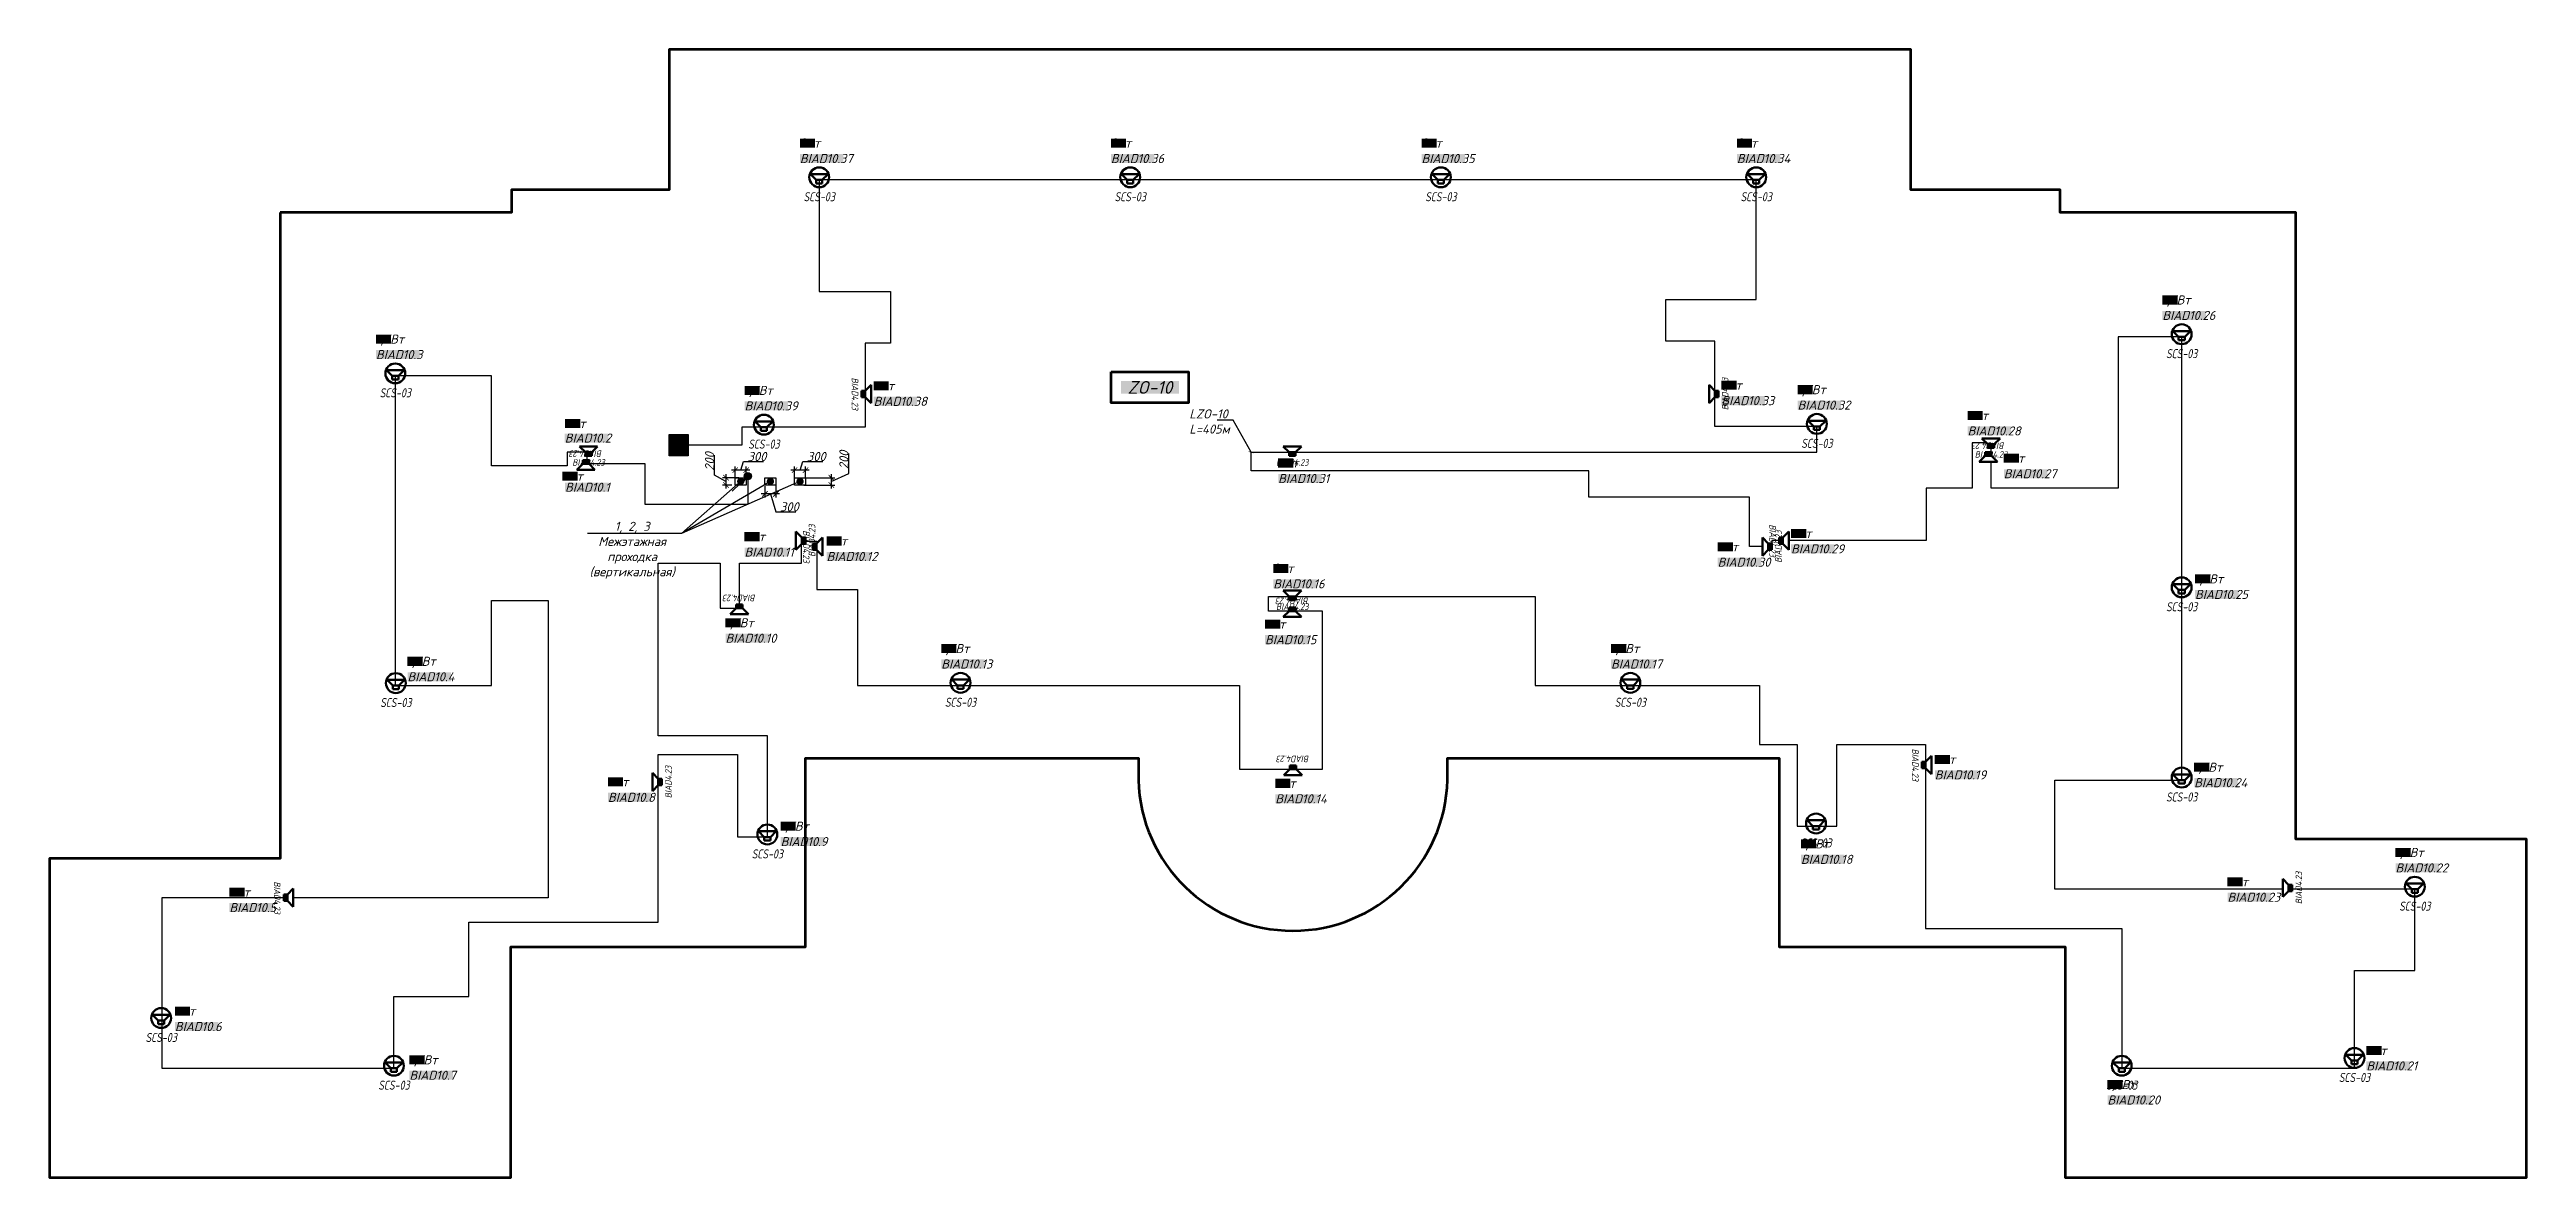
# Model space of a CAD drawing. Extents: x -36024 to 901374, y -269512 to -2349.
# Drawn here: x 699933 to 768148, y -124030 to -92985 of the extents above; entities that cross this region are included whole.
import ezdxf
from ezdxf import colors
from ezdxf.entities.mleader import LeaderData, LeaderLine
from ezdxf.enums import TextEntityAlignment as Align
from ezdxf.math import Vec2, Vec3

# ---------------------------------------------------------------- set-up
doc = ezdxf.new("R2010")
doc.units = 0
doc.header["$LTSCALE"] = 100
doc.set_wipeout_variables(frame=1)
doc.header["$PDMODE"] = 1
doc.header["$PDSIZE"] = 200
doc.linetypes.add('CONTI', pattern=[0])
doc.layers.get('Defpoints').update_dxf_attribs({"color": 42})
for name, color, linetype in [('_1', 7, 'Continuous'), ('_Мэжэтажная', 7, 'Continuous'), ('_СОУЭ_Аннотации', 7, 'Continuous'), ('ODG - Проводка', 3, 'Continuous')]:
    doc.layers.add(name, color=color, linetype=linetype)
for name, color, linetype, lineweight in [('_13_СОУЭ_линии', 5, 'Continuous', 70), ('_СОУЭ Оповещение_речевое', 7, 'Continuous', 30), ('НО Оповещатели Речь', 5, 'Continuous', 50), ('Радио', 5, 'Continuous', 30), ('СС_СКК_Лоток', 170, 'Continuous', 30)]:
    doc.layers.add(name, color=color, linetype=linetype, lineweight=lineweight)
doc.styles.add('BRAZEN-txt', font='isocpeui.ttf')
doc.styles.add('ISOCPEUR', font='isocpeui.ttf', dxfattribs={"height": 250})
doc.styles.add('OlympDesign', font='isocpeui.ttf', dxfattribs={"height": 250})
doc.linetypes.add('Открыто в трубе', pattern='A,2,[1,BDG_GOST,S=1,R=0,X=0,Y=0],-4', length=6)
doc.dimstyles.new('BRAZEN-Размеры_осевые', dxfattribs={"dimscale": 0, "dimtxt": 350, "dimasz": 150, "dimexe": 100, "dimexo": 100, "dimgap": 70, "dimtad": 1, "dimdec": 0, "dimzin": 0, "dimdsep": 46, "dimtxsty": 'BRAZEN-txt', "dimblk": 'ARCHTICK', "dimcen": 1, "dimdle": 100, "dimadec": 0, "dimazin": 0, "dimtfac": 1, "dimtdec": 0, "dimtofl": 0, "dimtmove": 1, "dimatfit": 3, "dimfxl": 1, "dimtolj": 1, "dimtzin": 0, "dimarcsym": 0})

msp = doc.modelspace()

# ---------------------------------------------------------------- texts
at = {"layer": '_СОУЭ_Аннотации', "color": 7, "linetype": 'Открыто в трубе', "lineweight": 60, "ltscale": 100, "style": 'OlympDesign', "bg_fill": 1, "box_fill_scale": 1, "bg_fill_color": 7, "bg_fill_true_color": 16777215, "bg_fill_transparency": 0}
for s, insert, char_height, width, attachment_point in [('3Вт', (720597.4, -95433.3), 250, 418.76, 1), ('3Вт', (729162.4, -95433.3), 250, 418.76, 1), ('3Вт', (737717.3, -95433.3), 250, 418.76, 1), ('3Вт', (746402.4, -95433.3), 250, 418.76, 1), ('1,5Вт', (758119.9, -99752), 250, 418.76, 1), ('1,5Вт', (708922.8, -100830.3), 250, 418.76, 1), ('1,5Вт', (719073.7, -102241.8), 250, 418.76, 1), ('ZO-10', (730238.2, -102284.2), 350, 1602.162, 5), ('1,5Вт', (748073.3, -102220.8), 250, 418.76, 1), ('6Вт', (752755.8, -102932, 0), 250, 418.76, 1), ('6Вт', (714130.8, -103152, 0), 250, 418.76, 1), ('6Вт', (745873, -106544.2, 0), 250, 418.76, 1), ('3Вт', (733633.6, -107141, 0), 250, 418.76, 1), ('1,5Вт', (759020.1, -107431.2), 250, 418.76, 1), ('1,5Вт', (709789.9, -109698.1), 250, 418.76, 1), ('1,5Вт', (724489.9, -109347.2), 250, 418.76, 1), ('1,5Вт', (742936.6, -109347.2), 250, 418.76, 1), ('6Вт', (715311, -113017.1, 0), 250, 418.76, 1), ('1,5Вт', (758995.1, -112614), 250, 418.76, 1), ('1,5Вт', (720067.2, -114236.1), 250, 418.76, 1), ('1,5Вт', (748166.1, -114723.6), 250, 418.76, 1), ('1,5Вт', (764539.9, -114959.9), 250, 418.76, 1), ('6Вт', (759914.2, -115765.6, 0), 250, 418.76, 1), ('6Вт', (704885.4, -116052.1, 0), 250, 418.76, 1), ('3Вт', (703385.6, -119325.7), 250, 418.76, 1), ('1,5Вт', (709843.4, -120667.5), 250, 418.76, 1), ('3Вт', (763737.9, -120410.1), 250, 418.76, 1), ('1,5Вт', (756608.1, -121347), 250, 418.76, 1)]:
    msp.add_mtext(s, dxfattribs=dict(at, insert=insert, char_height=char_height, width=width, attachment_point=attachment_point))
at = {"layer": '_СОУЭ_Аннотации', "char_height": 250, "width": 1197.062, "attachment_point": 1, "style": 'OlympDesign', "bg_fill": 1, "box_fill_scale": 1, "bg_fill_color": 7, "bg_fill_true_color": 16777215, "bg_fill_transparency": 0}
for s, insert in [('BIAD10.37', (720599.7, -95858.7, 0)), ('BIAD10.36', (729164.7, -95858.7, 0)), ('BIAD10.35', (737719.7, -95858.7, 0)), ('BIAD10.34', (746404.7, -95858.7, 0)), ('BIAD10.26', (758122.2, -100177.4, 0)), ('BIAD10.3', (708925.1, -101255.7, 0)), ('BIAD10.39', (719076.1, -102667.2, 0)), ('BIAD10.32', (748075.6, -102646.2, 0)), ('BIAD10.25', (759022.4, -107856.6, 0)), ('BIAD10.10', (718551.4, -109063.5, 0)), ('BIAD10.15', (733410.1, -109103.1, 0)), ('BIAD10.13', (724492.2, -109772.6, 0)), ('BIAD10.17', (742938.9, -109772.6, 0)), ('BIAD10.4', (709792.3, -110123.5, 0)), ('BIAD10.24', (758997.4, -113039.4, 0)), ('BIAD10.14', (733691.1, -113482.3, 0)), ('BIAD10.9', (720069.5, -114661.5, 0)), ('BIAD10.18', (748168.4, -115148.9, 0)), ('BIAD10.22', (764542.2, -115385.3, 0)), ('BIAD10.6', (703387.9, -119751.1, 0)), ('BIAD10.7', (709845.8, -121092.8, 0)), ('BIAD10.21', (763740.2, -120835.5, 0)), ('BIAD10.20', (756610.4, -121772.3, 0))]:
    msp.add_mtext(s, dxfattribs=dict(at, insert=insert))

# ---------------------------------------------------------------- blocks, each defined once
blk = doc.blocks.new('_ArchTick')
at = {"color": 0, "linetype": 'ByBlock', "const_width": 0.15}
blk.add_lwpolyline([(-0.5, -0.5), (0.5, 0.5)], dxfattribs=at)
blk = doc.blocks.new('*D110')
at = {"layer": 'Defpoints', "color": 0, "transparency": 16777216}
for p in [(718818, -104561), (718818, -104900), (719119, -104870)]:
    blk.add_point(p, dxfattribs=at)
at = {"layer": 'СС_СКК_Лоток', "color": 0, "linetype": 'Continuous', "lineweight": -2, "transparency": 16777216}
for p, q in [((718969, -104561), (719041, -104321)), ((719041, -104321), (719592, -104321)), ((719219, -104561), (718718, -104561)), ((718818, -104800), (718818, -104461)), ((719119, -104770), (719119, -104461))]:
    blk.add_line(p, q, dxfattribs=at)
at = {"layer": 'СС_СКК_Лоток', "color": 0, "lineweight": -2, "transparency": 16777216, "xscale": 150, "yscale": 150, "zscale": 150, "rotation": 180}
blk.add_blockref('_ArchTick', (718818, -104561), dxfattribs=at)
at = {"layer": 'СС_СКК_Лоток', "color": 0, "lineweight": -2, "transparency": 16777216, "xscale": 150, "yscale": 150, "zscale": 150}
blk.add_blockref('_ArchTick', (719119, -104561), dxfattribs=at)
at = {"layer": 'СС_СКК_Лоток', "color": 0, "lineweight": 0, "transparency": 16777216, "insert": (719416, -104186), "char_height": 250, "width": 731.08, "attachment_point": 5, "style": 'ISOCPEUR'}
blk.add_mtext('\\A1;300', dxfattribs=at)
blk = doc.blocks.new('*D111')
at = {"layer": 'Defpoints', "color": 0, "transparency": 16777216}
for p in [(718563, -104971), (718823, -104971), (719019, -104770)]:
    blk.add_point(p, dxfattribs=at)
at = {"layer": 'СС_СКК_Лоток', "color": 0, "linetype": 'Continuous', "lineweight": -2, "transparency": 16777216}
for p, q in [((718246, -104699), (718246, -104148)), ((718563, -104870), (718246, -104699)), ((718919, -104770), (718463, -104770)), ((718723, -104971), (718463, -104971)), ((718563, -104670), (718563, -105071))]:
    blk.add_line(p, q, dxfattribs=at)
at = {"layer": 'СС_СКК_Лоток', "color": 0, "lineweight": -2, "transparency": 16777216, "xscale": 150, "yscale": 150, "zscale": 150}
for p, rotation in [((718563, -104770), 90), ((718563, -104971), 270)]:
    blk.add_blockref('_ArchTick', p, dxfattribs=dict(at, rotation=rotation))
at = {"layer": 'СС_СКК_Лоток', "color": 0, "lineweight": 0, "transparency": 16777216, "insert": (718111, -104323), "char_height": 250, "width": 731.08, "attachment_point": 5, "rotation": 90, "style": 'ISOCPEUR'}
blk.add_mtext('\\A1;200', dxfattribs=at)
blk = doc.blocks.new('_Dot')
at = {"color": 0, "linetype": 'ByBlock', "lineweight": -2}
blk.add_line((-0.5, 0), (-1, 0), dxfattribs=at)
at = {"color": 0, "linetype": 'ByBlock', "const_width": 0.5}
blk.add_lwpolyline([(-0.25, 0, 1), (0.25, 0, 1)], format="xyb", close=True, dxfattribs=at)
blk = doc.blocks.new('*D112')
at = {"layer": 'Defpoints', "color": 0, "transparency": 16777216}
for p in [(720452, -104561), (720452, -104900), (720753, -104870)]:
    blk.add_point(p, dxfattribs=at)
at = {"layer": 'СС_СКК_Лоток', "color": 0, "linetype": 'Continuous', "lineweight": -2, "transparency": 16777216}
for p, q in [((720603, -104561), (720675, -104321)), ((720675, -104321), (721226, -104321)), ((720853, -104561), (720352, -104561)), ((720452, -104800), (720452, -104461)), ((720753, -104770), (720753, -104461))]:
    blk.add_line(p, q, dxfattribs=at)
at = {"layer": 'СС_СКК_Лоток', "color": 0, "lineweight": -2, "transparency": 16777216, "xscale": 150, "yscale": 150, "zscale": 150, "rotation": 180}
blk.add_blockref('_ArchTick', (720452, -104561), dxfattribs=at)
at = {"layer": 'СС_СКК_Лоток', "color": 0, "lineweight": -2, "transparency": 16777216, "xscale": 150, "yscale": 150, "zscale": 150}
blk.add_blockref('_ArchTick', (720753, -104561), dxfattribs=at)
at = {"layer": 'СС_СКК_Лоток', "color": 0, "lineweight": 0, "transparency": 16777216, "insert": (721050, -104186), "char_height": 250, "width": 731.08, "attachment_point": 5, "style": 'ISOCPEUR'}
blk.add_mtext('\\A1;300', dxfattribs=at)
blk = doc.blocks.new('*D113')
at = {"layer": 'Defpoints', "color": 0, "transparency": 16777216}
for p in [(720603, -104971), (720653, -104770), (721463, -104971)]:
    blk.add_point(p, dxfattribs=at)
at = {"layer": 'СС_СКК_Лоток', "color": 0, "linetype": 'Continuous', "lineweight": -2, "transparency": 16777216}
for p, q in [((721945, -104657), (721945, -104106)), ((720703, -104971), (721563, -104971)), ((720753, -104770), (721563, -104770)), ((721463, -104870), (721945, -104657)), ((721463, -104670), (721463, -105071))]:
    blk.add_line(p, q, dxfattribs=at)
at = {"layer": 'СС_СКК_Лоток', "color": 0, "lineweight": -2, "transparency": 16777216, "xscale": 150, "yscale": 150, "zscale": 150}
for p, rotation in [((721463, -104770), 90), ((721463, -104971), 270)]:
    blk.add_blockref('_ArchTick', p, dxfattribs=dict(at, rotation=rotation))
at = {"layer": 'СС_СКК_Лоток', "color": 0, "lineweight": 0, "transparency": 16777216, "insert": (721810, -104281), "char_height": 250, "width": 731.08, "attachment_point": 5, "rotation": 90, "style": 'ISOCPEUR'}
blk.add_mtext('\\A1;200', dxfattribs=at)
blk = doc.blocks.new('*D114')
at = {"layer": 'Defpoints', "color": 0, "transparency": 16777216}
for p in [(719635, -104900), (719936, -104870), (719635, -105216)]:
    blk.add_point(p, dxfattribs=at)
at = {"layer": 'СС_СКК_Лоток', "color": 0, "linetype": 'Continuous', "lineweight": -2, "transparency": 16777216}
for p, q in [((719635, -105000), (719635, -105316)), ((719936, -104970), (719936, -105316)), ((720036, -105216), (719535, -105216)), ((719786, -105216), (719933, -105706)), ((719933, -105706), (720484, -105706))]:
    blk.add_line(p, q, dxfattribs=at)
at = {"layer": 'СС_СКК_Лоток', "color": 0, "lineweight": -2, "transparency": 16777216, "xscale": 150, "yscale": 150, "zscale": 150, "rotation": 180}
blk.add_blockref('_ArchTick', (719635, -105216), dxfattribs=at)
at = {"layer": 'СС_СКК_Лоток', "color": 0, "lineweight": -2, "transparency": 16777216, "xscale": 150, "yscale": 150, "zscale": 150}
blk.add_blockref('_ArchTick', (719936, -105216), dxfattribs=at)
at = {"layer": 'СС_СКК_Лоток', "color": 0, "lineweight": 0, "transparency": 16777216, "insert": (720308, -105571), "char_height": 250, "width": 731.08, "attachment_point": 5, "style": 'ISOCPEUR'}
blk.add_mtext('\\A1;300', dxfattribs=at)
blk = doc.blocks.new('*U75')
at = {"layer": 'НО Оповещатели Речь', "color": 5}
for p, q in [((-84, -184), (-242, -26)), ((-242, -26), (242, -26)), ((-84, -184), (84, -184)), ((-84, -281), (-84, -184)), ((84, -281), (-84, -281)), ((84, -184), (242, -26)), ((84, -281), (84, -184))]:
    blk.add_line(p, q, dxfattribs=at)
blk.add_circle((0, -114), 273, dxfattribs=at)
at = {"layer": 'Defpoints', "lineweight": 50, "ltscale": 100, "style": 'OlympDesign', "width": 0.8}
blk.add_text('SСS-03', height=250, dxfattribs=at).set_placement((0, -649), align=Align.MIDDLE_CENTER)
blk = doc.blocks.new('*U74')
at = {"color": 5}
blk.add_wipeout([(-348, 366), (348, 366), (121, 140), (121, 0), (-121, 0), (-121, 140)], dxfattribs=at).dxf.layer = 'НО Оповещатели Речь'
at = {"layer": 'НО Оповещатели Речь'}
h = blk.add_hatch(color=5, dxfattribs=at)
h.dxf.hatch_style = 1
h.set_gradient(color1=(0, 0, 255), color2=(0, 0, 255), tint=1)
h.paths.add_polyline_path([(-121, 0), (121, 0), (121, 140), (-121, 140)])
at = {"layer": 'НО Оповещатели Речь', "color": 5}
for p, q in [((-121, 140), (-348, 366)), ((-348, 366), (348, 366)), ((121, 140), (-121, 140)), ((-121, 140), (-121, 0)), ((-121, 0), (121, 0)), ((121, 140), (348, 366)), ((121, 0), (121, 140))]:
    blk.add_line(p, q, dxfattribs=at)
at = {"layer": 'Defpoints', "lineweight": 50, "ltscale": 100, "style": 'OlympDesign', "width": 0.8}
blk.add_text('BIAD4.23', height=250, dxfattribs=at).set_placement((0, -250), align=Align.MIDDLE_CENTER)
blk = doc.blocks.new('*U90')
at = {"layer": 'ODG - Проводка'}
h = blk.add_hatch(color=0, dxfattribs=at)
edge = h.paths.add_edge_path()
edge.add_arc((0, 0), 50, 0, 360)
at = {"layer": 'ODG - Проводка', "color": 0}
for points in [[(0, 0), (212, 212)], [(35, 35), (85, 122)], [(35, 35), (122, 85)]]:
    blk.add_lwpolyline(points, dxfattribs=at)
blk.add_circle((0, 0), 50, dxfattribs=at)
blk = doc.blocks.new('SFT-2300-М')
at = {"true_color": 0xffffff}
h = blk.add_hatch(color=7, dxfattribs=at)
h.dxf.hatch_style = 1
h.paths.add_polyline_path([(250, 292), (-274, 292), (-274, -295), (250, -295)])
at = {"layer": '_1', "lineweight": 30}
h = blk.add_hatch(color=5, dxfattribs=at)
h.dxf.hatch_style = 1
h.paths.add_polyline_path([(177, -2, 1), (-202, -2, 1)])
at = {"color": 5, "lineweight": 30}
blk.add_lwpolyline([(-274, 292), (250, 292), (250, -295), (-274, -295)], close=True, dxfattribs=at)
blk.add_circle((-12, -2), 189, dxfattribs=at)

# ---------------------------------------------------------------- dimensions: what is measured, and where the dimension line sits
at = {"layer": 'СС_СКК_Лоток', "color": 7, "lineweight": 0}
for base, p1, p2, picture, middle in [((718562.9, -104971), (719018.8, -104769.8), (718823.1, -104971), '*D111', (718246.1, -104688.8)), ((721462.5, -104971), (720652.5, -104769.8), (720602.5, -104971), '*D113', (721944.7, -104647))]:
    dim = msp.add_linear_dim(base=base, p1=p1, p2=p2, angle=270, dimstyle='BRAZEN-Размеры_осевые', override={"dimscale": 1, "dimtxt": 250, "dimgap": 10, "dimrnd": 50, "dimtxsty": 'ISOCPEUR'}, dxfattribs=at)
    dim.commit()
    dim.dimension.update_dxf_attribs({"geometry": picture, "text_midpoint": middle, "dimtype": 160})
for base, p1, p2, picture, middle in [((718818.1, -104561), (719119.4, -104870.4), (718818.1, -104899.8), '*D110', (719050.8, -104186)), ((720451.9, -104561), (720753.1, -104870.4), (720451.9, -104899.8), '*D112', (720684.5, -104186)), ((719635, -105216.4), (719936.3, -104870.4), (719635, -104899.8), '*D114', (719942.6, -105571.4))]:
    dim = msp.add_linear_dim(base=base, p1=p1, p2=p2, angle=180, dimstyle='BRAZEN-Размеры_осевые', override={"dimscale": 1, "dimtxt": 250, "dimgap": 10, "dimrnd": 50, "dimtxsty": 'ISOCPEUR'}, dxfattribs=at)
    dim.commit()
    dim.dimension.update_dxf_attribs({"geometry": picture, "text_midpoint": middle})

# ---------------------------------------------------------------- linework, layer by layer
at = {"layer": '_Мэжэтажная', "color": 18, "lineweight": 30, "true_color": 0x000000}
for points in [[(718818.1, -104769.8), (719119.4, -104769.8), (719119.4, -104971), (718818.1, -104971)], [(719635, -104769.8), (719936.3, -104769.8), (719936.3, -104971), (719635, -104971)], [(720451.9, -104769.8), (720753.1, -104769.8), (720753.1, -104971), (720451.9, -104971)]]:
    msp.add_lwpolyline(points, close=True, dxfattribs=at)
at = {"layer": '_СОУЭ_Аннотации', "color": 1, "linetype": 'CONTI', "lineweight": 60, "ltscale": 100}
msp.add_lwpolyline([(729175.1, -101859.9), (731301.3, -101859.9), (731301.3, -102708.4), (729175.1, -102708.4)], close=True, dxfattribs=at)

# ---------------------------------------------------------------- block references
msp.add_blockref('SFT-2300-М', (717272.5, -103874.5))
at = {"layer": '_СОУЭ Оповещение_речевое', "color": 4, "lineweight": 50}
for p in [(721130.6, -96387.2), (729695.6, -96387.2), (738250.6, -96387.2), (746935.6, -96387.2), (758653.1, -100705.9), (709456, -101784.2), (719607, -103195.7), (748606.5, -103174.7), (758653.1, -107673.9), (709470.6, -110309.4), (725023.1, -110301.1), (743469.8, -110301.1), (758653.1, -112908.9), (719702, -114475.6), (748582, -114173), (765073.1, -115913.8), (703008.1, -119528.6), (709418.2, -120841.1), (757001.5, -120841.1), (763411.5, -120628.8)]:
    msp.add_blockref('*U75', p, dxfattribs=at)

msp.set_redraw_order([(e.dxf.handle, doc.entitydb.next_handle()) for e in msp.query("TEXT MTEXT ATTDEF DIMENSION ARC_DIMENSION")])  # texts and dimensions are drawn at this point

# ---------------------------------------------------------------- next in the draw order: leaders
at = {"layer": '_Мэжэтажная', "color": 7, "lineweight": 0}
ml = msp.add_multileader_mtext('Standard', dxfattribs=at)
ml.set_content('1, 2, 3^JМежэтажная проходка (вертикальная)', color=7, style='ISOCPEUR')
ml.set_leader_properties()
ml.set_arrow_properties(name='DOT')
ml.build(insert=Vec2(0, 0))
ml.multileader.update_dxf_attribs({"text_left_attachment_type": 6, "text_right_attachment_type": 6, "dogleg_length": 100, "arrow_head_size": 200})
ctx = ml.context
ctx.base_point, ctx.char_height, ctx.arrow_head_size, ctx.landing_gap_size, ctx.plane_origin = Vec3(714720, -106307.6), 250, 200, 0, Vec3(727211.4, -106802.7)
ctx.left_attachment, ctx.right_attachment, ctx.text_align_type = 6, 6, 1
notes = []
notes.append((ctx, [(0, (1, 1, 0), (717340.6, -106307.6), (-1, 0), 100, [(0, [(718968.8, -104870.4)], 0, [])])]))
ctx.mtext.insert, ctx.mtext.width, ctx.mtext.alignment, ctx.mtext.flow_direction = Vec3(715980.3, -105982.6), 2467.274, 2, 5
ctx.mtext.has_bg_fill, ctx.mtext.bg_color, ctx.mtext.bg_scale_factor, ctx.mtext.bg_transparency, ctx.mtext.use_window_bg_color = 1, -1027028792, 1.5, 0, 1
for ctx, leaders in notes:
    for number, flags, end, landing, length, lines in leaders:
        leader = LeaderData()
        leader.index, (leader.has_last_leader_line, leader.has_dogleg_vector, leader.attachment_direction) = number, flags
        leader.last_leader_point, leader.dogleg_vector, leader.dogleg_length = Vec3(end), Vec3(landing), length
        for number, points, colour, breaks in lines:
            line = LeaderLine()
            line.index, line.vertices, line.color, line.breaks = number, Vec3.list(points), colors.encode_raw_color(colour), breaks
            leader.lines.append(line)
        ctx.leaders.append(leader)

# ---------------------------------------------------------------- next in the draw order: leaders
ml = msp.add_multileader_mtext('Standard', dxfattribs=at)
ml.set_content('1, 2, 3^JМежэтажная проходка (вертикальная)', color=7, style='ISOCPEUR')
ml.set_leader_properties()
ml.set_arrow_properties(name='DOT')
ml.build(insert=Vec2(0, 0))
ml.multileader.update_dxf_attribs({"text_left_attachment_type": 6, "text_right_attachment_type": 6, "dogleg_length": 100, "arrow_head_size": 200})
ctx = ml.context
ctx.base_point, ctx.char_height, ctx.arrow_head_size, ctx.landing_gap_size, ctx.plane_origin = Vec3(714720, -106307.6), 250, 200, 0, Vec3(727211.4, -106802.7)
ctx.left_attachment, ctx.right_attachment, ctx.text_align_type = 6, 6, 1
notes = []
notes.append((ctx, [(0, (1, 1, 0), (717340.6, -106307.6), (-1, 0), 100, [(0, [(720602.5, -104870.4)], 0, [])])]))
ctx.mtext.insert, ctx.mtext.width, ctx.mtext.alignment, ctx.mtext.flow_direction = Vec3(715980.3, -105982.6), 2467.274, 2, 5
ctx.mtext.has_bg_fill, ctx.mtext.bg_color, ctx.mtext.bg_scale_factor, ctx.mtext.bg_transparency, ctx.mtext.use_window_bg_color = 1, -1027028792, 1.5, 0, 1
for ctx, leaders in notes:
    for number, flags, end, landing, length, lines in leaders:
        leader = LeaderData()
        leader.index, (leader.has_last_leader_line, leader.has_dogleg_vector, leader.attachment_direction) = number, flags
        leader.last_leader_point, leader.dogleg_vector, leader.dogleg_length = Vec3(end), Vec3(landing), length
        for number, points, colour, breaks in lines:
            line = LeaderLine()
            line.index, line.vertices, line.color, line.breaks = number, Vec3.list(points), colors.encode_raw_color(colour), breaks
            leader.lines.append(line)
        ctx.leaders.append(leader)

# ---------------------------------------------------------------- next in the draw order: leaders
ml = msp.add_multileader_mtext('Standard', dxfattribs=at)
ml.set_content('1, 2, 3^JМежэтажная проходка (вертикальная)', color=7, style='ISOCPEUR')
ml.set_leader_properties()
ml.set_arrow_properties(name='DOT')
ml.build(insert=Vec2(0, 0))
ml.multileader.update_dxf_attribs({"text_left_attachment_type": 6, "text_right_attachment_type": 6, "dogleg_length": 100, "arrow_head_size": 200})
ctx = ml.context
ctx.base_point, ctx.char_height, ctx.arrow_head_size, ctx.landing_gap_size, ctx.plane_origin = Vec3(714720, -106307.6), 250, 200, 0, Vec3(727211.4, -106802.7)
ctx.left_attachment, ctx.right_attachment, ctx.text_align_type = 6, 6, 1
notes = []
notes.append((ctx, [(0, (1, 1, 0), (717340.6, -106307.6), (-1, 0), 100, [(0, [(719785.6, -104870.4)], 0, [])])]))
ctx.mtext.insert, ctx.mtext.width, ctx.mtext.alignment, ctx.mtext.flow_direction = Vec3(715980.3, -105982.6), 2467.274, 2, 5
ctx.mtext.has_bg_fill, ctx.mtext.bg_color, ctx.mtext.bg_scale_factor, ctx.mtext.bg_transparency, ctx.mtext.use_window_bg_color = 1, -1027028792, 1.5, 0, 1
for ctx, leaders in notes:
    for number, flags, end, landing, length, lines in leaders:
        leader = LeaderData()
        leader.index, (leader.has_last_leader_line, leader.has_dogleg_vector, leader.attachment_direction) = number, flags
        leader.last_leader_point, leader.dogleg_vector, leader.dogleg_length = Vec3(end), Vec3(landing), length
        for number, points, colour, breaks in lines:
            line = LeaderLine()
            line.index, line.vertices, line.color, line.breaks = number, Vec3.list(points), colors.encode_raw_color(colour), breaks
            leader.lines.append(line)
        ctx.leaders.append(leader)

# ---------------------------------------------------------------- next in the draw order: linework, layer by layer
at = {"layer": '_13_СОУЭ_линии', "color": 5, "lineweight": 30}
msp.add_lwpolyline([(719162.6, -104729.3), (719162.6, -105510.9), (716334.8, -105510.9), (716334.8, -104390.2), (714740.7, -104390.2), (714740.7, -104069.4), (714188.4, -104069.4), (714188.4, -104443.8), (712105.7, -104443.8), (712105.7, -101967.9), (709456, -101967.9), (709456, -110493.1), (712106.1, -110493.1), (712106.1, -108149.4), (713662.7, -108149.4), (713662.7, -116329.8), (703021.3, -116329.8), (703021.3, -121024.8), (709418.2, -121024.8), (709418.2, -119049.8), (711478.6, -119049.8), (711478.6, -117002.7), (716697.7, -117002.7), (716697.7, -112392.7), (718879.8, -112392.7), (718879.8, -114659.2), (719702, -114659.2), (719702, -111877.8), (716697.7, -111877.8), (716697.7, -107121.2), (718400.2, -107121.2), (718400.2, -108360), (718931.5, -108360), (718931.5, -107121.2), (720646.2, -107121.2), (720646.2, -106511.8), (721061.4, -106511.8), (721061.4, -107843.2), (722180.9, -107843.2), (722180.9, -110484.8), (732706.9, -110484.8), (732706.9, -112790.2), (734994.8, -112790.2), (734994.8, -108440.2), (733503.8, -108440.2), (733503.8, -108039.4), (740852.1, -108039.4), (740852.1, -110484.8), (747028.4, -110484.8), (747028.4, -112109), (748061.6, -112109), (748061.6, -114356.7), (749153.2, -114356.7), (749153.2, -112109), (751598.5, -112109), (751598.5, -117178.7), (757001.5, -117178.7), (757001.5, -121024.8), (763411.5, -121024.8), (763411.5, -118334.2), (765073.1, -118334.2), (765073.1, -116097.5), (755157.4, -116097.5), (755157.4, -113092.6), (758653.1, -113092.6), (758653.1, -100889.6), (756906.5, -100889.6), (756906.5, -105054.5), (753408.3, -105054.5), (753408.3, -103812.4), (752884.5, -103812.4), (752884.5, -105054.5), (751614.3, -105054.5), (751614.3, -106502.3), (747368.1, -106502.3), (747368.1, -106665.4), (746749.6, -106665.4), (746749.6, -105304.4), (742328.5, -105304.4), (742328.5, -104580), (733027, -104580), (733027, -104069.4), (748606.5, -104069.4), (748606.5, -103358.4), (745799.5, -103358.4), (745799.5, -101011.9), (744448.4, -101011.9), (744448.4, -99864.8), (746935.6, -99864.8), (746935.6, -96570.9), (721130.6, -96570.9), (721130.6, -99640.5), (723091.9, -99640.5), (723091.9, -101062.5), (722397, -101062.5), (722397, -103379.4), (719001.2, -103379.4), (719001.2, -103876.1), (717522.5, -103876.1)], dxfattribs=at)
at = {"layer": '_СОУЭ_Аннотации', "color": 67, "linetype": 'CONTI', "lineweight": 60, "ltscale": 100, "true_color": 0x727430}
msp.add_lwpolyline([(706283.1, -97469.4), (706283.1, -115254.8), (699933.1, -115254.8), (699933.1, -124029.8), (712633.1, -124029.8), (712633.1, -117679.8), (720753.1, -117679.8), (720753.1, -112489.8), (729922.7, -112489.8), (729922.7, -113089.8, 0.9753212), (738432.8, -113089.8), (738432.8, -112489.8), (747568.1, -112489.8), (747568.1, -117679.8), (755448.1, -117679.8), (755448.1, -124029.8), (768148.1, -124029.8), (768148.1, -114719.8), (761798.1, -114719.8), (761798.1, -97469.4), (755308.1, -97469.4), (755308.1, -96849.8), (751198.1, -96849.8), (751198.1, -92984.8), (716998.1, -92984.8), (716998.1, -96849.8), (712658.1, -96849.8), (712658.1, -97469.4), (706283.1, -97469.4)], format="xyb", dxfattribs=at)

# ---------------------------------------------------------------- next in the draw order: block references
at = {"layer": 'Радио', "xscale": 2, "yscale": 2, "zscale": 2, "rotation": 178.7329526101915}
msp.add_blockref('*U90', (719162.6, -104729.3), dxfattribs=at)
msp.add_blockref('*U90', (719162.6, -104729.3), dxfattribs=at)

# ---------------------------------------------------------------- next in the draw order: texts
at = {"layer": '_СОУЭ_Аннотации', "insert": (714133.1, -104907.4, 0), "char_height": 250, "width": 1197.062, "attachment_point": 1, "style": 'OlympDesign', "bg_fill": 1, "box_fill_scale": 1, "bg_fill_color": 7, "bg_fill_true_color": 16777215, "bg_fill_transparency": 0}
msp.add_mtext('BIAD10.1', dxfattribs=at)
at = {"layer": '_СОУЭ_Аннотации', "color": 7, "linetype": 'Открыто в трубе', "lineweight": 60, "ltscale": 100, "insert": (719072, -106266.6, 0), "char_height": 250, "width": 418.76, "attachment_point": 1, "style": 'OlympDesign', "bg_fill": 1, "box_fill_scale": 1, "bg_fill_color": 7, "bg_fill_true_color": 16777215, "bg_fill_transparency": 0}
msp.add_mtext('6Вт', dxfattribs=at)

# ---------------------------------------------------------------- next in the draw order: block references
at = {"layer": '_СОУЭ Оповещение_речевое', "color": 4, "lineweight": 50, "xscale": 0.71930163509888, "yscale": 0.71930163509888, "zscale": 0.71930163509888}
for p, rotation in [((722296.6, -102463.1), 270), ((745899.8, -102463.3), 90), ((720953.1, -106665.4), 270), ((747368.1, -106665.4), 89.99999999999999), ((718931.5, -108259.6), 180), ((734178.1, -112689.8), 180), ((751498.1, -112676.3), 270), ((716798.1, -113144.2), 89.99999999999999), ((706383.1, -116329.8), 270), ((761698.1, -116059), 89.99999999999999)]:
    msp.add_blockref('*U74', p, dxfattribs=dict(at, rotation=rotation))
for p in [(753403.1, -103949.8), (714778.1, -104169.8), (734160.1, -104169.8), (734160.1, -108139.8)]:
    msp.add_blockref('*U74', p, dxfattribs=at)

# ---------------------------------------------------------------- next in the draw order: leaders
ml = msp.add_multileader_mtext('Standard')
ml.set_content('LZO-10^JL=405м', color=256, style='OlympDesign')
ml.set_leader_properties(color=256, linetype='ByLayer', lineweight=-1)
ml.set_arrow_properties(name='ARCHTICK')
ml.build(insert=Vec2(0, 0))
ml.multileader.update_dxf_attribs({"text_left_attachment_type": 6, "text_right_attachment_type": 6, "dogleg_length": 50, "arrow_head_size": 100})
ctx = ml.context
ctx.base_point, ctx.char_height, ctx.arrow_head_size, ctx.landing_gap_size, ctx.plane_origin = Vec3(731323.4, -103188.7), 250, 100, 0, Vec3(732860.5, -103738.5)
ctx.left_attachment, ctx.right_attachment = 6, 6
notes = []
notes.append((ctx, [(0, (1, 1, 0), (732526, -103188.7), (-1, 0), 50, [(0, [(733027, -104069.4)], 0, [])])]))
ctx.mtext.insert, ctx.mtext.width, ctx.mtext.flow_direction = Vec3(731323.4, -102888.7), 383.666, 5
ctx.mtext.has_bg_fill, ctx.mtext.bg_color, ctx.mtext.bg_scale_factor, ctx.mtext.bg_transparency, ctx.mtext.use_window_bg_color = 1, -1027028792, 1.5, 0, 1
for ctx, leaders in notes:
    for number, flags, end, landing, length, lines in leaders:
        leader = LeaderData()
        leader.index, (leader.has_last_leader_line, leader.has_dogleg_vector, leader.attachment_direction) = number, flags
        leader.last_leader_point, leader.dogleg_vector, leader.dogleg_length = Vec3(end), Vec3(landing), length
        for number, points, colour, breaks in lines:
            line = LeaderLine()
            line.index, line.vertices, line.color, line.breaks = number, Vec3.list(points), colors.encode_raw_color(colour), breaks
            leader.lines.append(line)
        ctx.leaders.append(leader)

# ---------------------------------------------------------------- next in the draw order: block references
for p, rotation in [((714703.1, -104289.8), 180), ((753328.1, -104069.8), 180), ((720753.1, -106502.3), 89.99999999999999), ((747568.1, -106502.3), 270), ((734160.1, -108339.8), 180)]:
    msp.add_blockref('*U74', p, dxfattribs=dict(at, rotation=rotation))

# ---------------------------------------------------------------- next in the draw order: texts
at = {"layer": '_СОУЭ_Аннотации', "color": 7, "linetype": 'Открыто в трубе', "lineweight": 60, "ltscale": 100, "char_height": 250, "width": 418.76, "attachment_point": 1, "style": 'OlympDesign', "bg_fill": 1, "box_fill_scale": 1, "bg_fill_color": 7, "bg_fill_true_color": 16777215, "bg_fill_transparency": 0}
for s, insert in [('6Вт', (722628.2, -102116, 0)), ('6Вт', (745973.7, -102098.4, 0)), ('3Вт', (733767.8, -104240.7, 0)), ('1,5Вт', (718549.1, -108638.1, 0)), ('6Вт', (751852.5, -112398.6, 0)), ('3Вт', (733688.7, -113057, 0))]:
    msp.add_mtext(s, dxfattribs=dict(at, insert=insert))
at = {"layer": '_СОУЭ_Аннотации', "char_height": 250, "width": 1197.062, "attachment_point": 1, "style": 'OlympDesign', "bg_fill": 1, "box_fill_scale": 1, "bg_fill_color": 7, "bg_fill_true_color": 16777215, "bg_fill_transparency": 0}
for s, insert in [('BIAD10.38', (722630.5, -102541.4, 0)), ('BIAD10.33', (745976, -102523.7, 0)), ('BIAD10.31', (733770.1, -104666.1)), ('BIAD10.19', (751854.8, -112823.9, 0)), ('BIAD10.8', (715313.3, -113442.5, 0)), ('BIAD10.5', (704887.8, -116477.4, 0)), ('BIAD10.23', (759916.6, -116191, 0))]:
    msp.add_mtext(s, dxfattribs=dict(at, insert=insert))

# ---------------------------------------------------------------- next in the draw order: texts
for s, insert in [('BIAD10.2', (714124.4, -103553, 0)), ('BIAD10.28', (752758.1, -103357.4, 0)), ('BIAD10.27', (753755.2, -104535.1, 0)), ('BIAD10.11', (719074.3, -106691.9, 0)), ('BIAD10.12', (721334.1, -106813, 0)), ('BIAD10.30', (745875.3, -106969.6, 0)), ('BIAD10.29', (747897, -106603.6, 0)), ('BIAD10.16', (733635.9, -107566.3))]:
    msp.add_mtext(s, dxfattribs=dict(at, insert=insert))
at = {"layer": '_СОУЭ_Аннотации', "color": 7, "linetype": 'Открыто в трубе', "lineweight": 60, "ltscale": 100, "char_height": 250, "width": 418.76, "attachment_point": 1, "style": 'OlympDesign', "bg_fill": 1, "box_fill_scale": 1, "bg_fill_color": 7, "bg_fill_true_color": 16777215, "bg_fill_transparency": 0}
for s, insert in [('6Вт', (753752.9, -104109.7, 0)), ('6Вт', (714055.8, -104602.1, 0)), ('6Вт', (721331.8, -106387.7, 0)), ('6Вт', (747894.7, -106178.2, 0)), ('3Вт', (733407.7, -108677.8, 0))]:
    msp.add_mtext(s, dxfattribs=dict(at, insert=insert))

doc.saveas('drawing.dxf')
